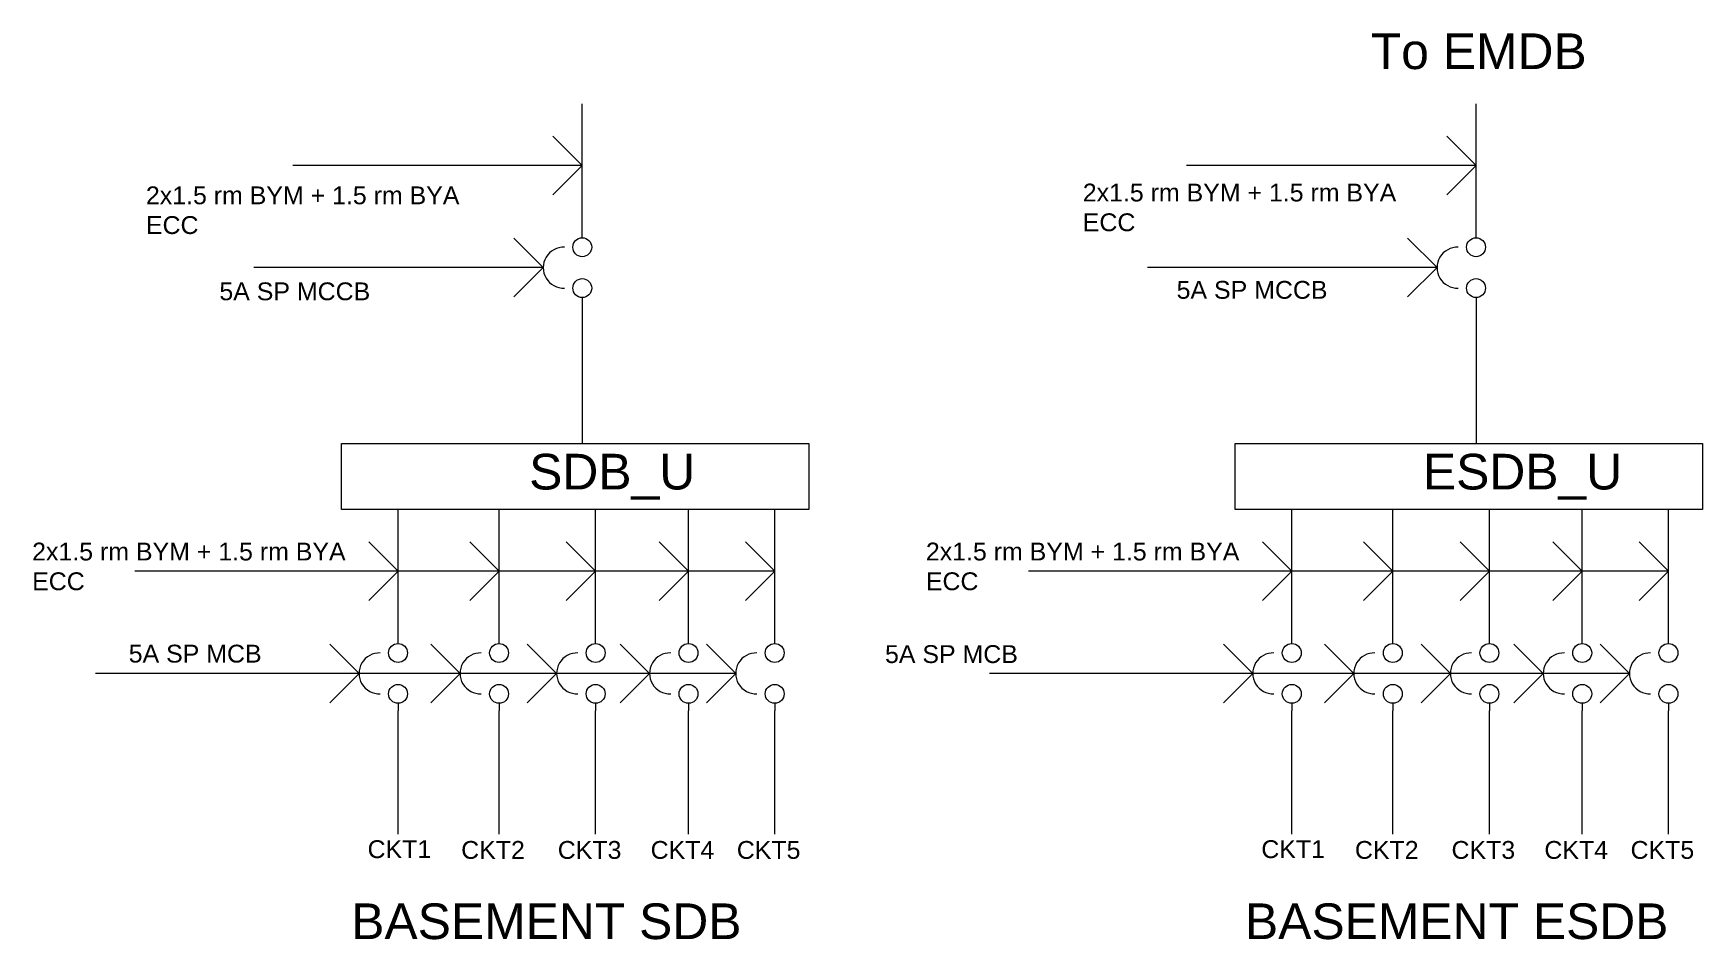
# Model space of a CAD drawing. Header units: inches. Extents: x 854 to 9021, y 140 to 10575.
# Drawn here: x 5937 to 7060, y 310 to 919 of the extents above; entities that cross this region are included whole.
import ezdxf

# ---------------------------------------------------------------- set-up
doc = ezdxf.new("R2010")
doc.units = ezdxf.units.IN
doc.header["$MEASUREMENT"] = 0
doc.layers.add('6.Circuits', color=255, linetype='Continuous', lineweight=15)
doc.styles.add('Text 1', font='arial.ttf', dxfattribs={"height": 6})

msp = doc.modelspace()

# ---------------------------------------------------------------- texts
at = {"layer": '6.Circuits', "attachment_point": 1, "style": 'Text 1'}
for s, width, heights, insert, char_height in [('To {\\fArial Baltic|b0|i0|c186|p34;EMDB}', 149.4041215, [40.21226], (6837.17711, 919.35852), 24), ('{\\fArial Baltic|b0|i0|c186|p34;2x1.5 rm BYM + 1.5 rm BYA} ECC', 234.9454297, [37.98024], (6012.8303, 816.4025), 12), ('{\\fArial Baltic|b0|i0|c186|p34;2x1.5 rm BYM + 1.5 rm BYA} ECC', 234.9454297, [37.98024], (6643.34768, 818.27564), 12), ('{\\fArial Baltic|b0|i0|c186|p34;5A SP M}C{\\fArial Baltic|b0|i0|c186|p34;CB}', 234.9454297, [37.98024], (6706.51091, 752.8128), 12), ('{\\fArial Baltic|b0|i0|c186|p34;5A SP M}C{\\fArial Baltic|b0|i0|c186|p34;CB}', 234.9454297, [37.98024], (6062.26426, 751.81809), 12), ('{\\fArial Baltic|b0|i0|c186|p34;SDB_}U', 14.5, [0], (6270.75, 636.5), 24), ('{\\fArial Baltic|b0|i0|c186|p34;ESDB}_U', 14.5, [0], (6872.25, 636.5), 24), ('{\\fArial Baltic|b0|i0|c186|p34;2x1.5 rm BYM + 1.5 rm BYA} ECC', 234.9454297, [37.98024], (5936.25, 576.75), 12), ('{\\fArial Baltic|b0|i0|c186|p34;2x1.5 rm BYM + 1.5 rm BYA} ECC', 234.9454297, [37.98024], (6537.75, 576.75), 12), ('5A SP MCB', 234.9454297, [37.98024], (6001.26467, 508.06022), 12), ('5A SP MCB', 234.9454297, [37.98024], (6510.25, 507.75), 12), ('{\\fArial Baltic|b0|i0|c186|p34;CKT1}', 14.5, [0], (6162, 376.5), 12), ('{\\fArial Baltic|b0|i0|c186|p34;CKT}2', 14.5, [0], (6225, 376), 12), ('{\\fArial Baltic|b0|i0|c186|p34;CKT}3', 14.5, [0], (6290, 376), 12), ('{\\fArial Baltic|b0|i0|c186|p34;CKT}4', 14.5, [0], (6352.5, 376), 12), ('{\\fArial Baltic|b0|i0|c186|p34;CKT}5', 14.5, [0], (6410.5, 376), 12), ('{\\fArial Baltic|b0|i0|c186|p34;CKT1}', 14.5, [0], (6763.5, 376.5), 12), ('{\\fArial Baltic|b0|i0|c186|p34;CKT}2', 14.5, [0], (6826.5, 376), 12), ('{\\fArial Baltic|b0|i0|c186|p34;CKT}3', 14.5, [0], (6891.5, 376), 12), ('{\\fArial Baltic|b0|i0|c186|p34;CKT}4', 14.5, [0], (6954, 376), 12), ('{\\fArial Baltic|b0|i0|c186|p34;CKT}5', 14.5, [0], (7012, 376), 12), ('{\\fArial Baltic|b0|i0|c186|p34;BASEMENT SDB}', 331.0446353, [56.99717], (6151, 334), 24), ('{\\fArial Baltic|b0|i0|c186|p34;BASEMENT }E{\\fArial Baltic|b0|i0|c186|p34;SDB}', 331.0446353, [56.99717], (6752.5, 334), 24)]:
    msp.add_mtext_dynamic_manual_height_columns(s, width=width, gutter_width=30, heights=heights, dxfattribs=dict(at, insert=insert, char_height=char_height))

# ---------------------------------------------------------------- linework, layer by layer
at = {"layer": '6.Circuits'}
for p, q in [((6306.5, 789), (6306.5, 872)), ((6908, 789), (6908, 872)), ((6306.5, 830.5), (6286.75476, 850.24524)), ((6908, 830.5), (6888.25476, 850.24524)), ((6306.5, 830.5), (6111.75953, 830.5)), ((6306.5, 830.5), (6286.75476, 810.75476)), ((6908, 830.5), (6713.25953, 830.5)), ((6908, 830.5), (6888.25476, 810.75476)), ((6306.5, 781.86396), (6306.5, 789)), ((6908, 781.86396), (6908, 789)), ((6280.24047, 761.75), (6260.49524, 781.49524)), ((6881.74047, 761.75), (6861.99524, 781.49524)), ((6280.24047, 761.75), (6085.5, 761.75)), ((6280.24047, 761.75), (6260.49524, 742.00476)), ((6881.74047, 761.75), (6687, 761.75)), ((6881.74047, 761.75), (6861.99524, 742.00476)), ((6306.5, 741.63604), (6306.5, 736.5)), ((6908, 741.63604), (6908, 736.5)), ((6306.5, 736.5), (6306.5, 643.5)), ((6908, 736.5), (6908, 643.5)), ((6182.5, 516), (6182.5, 599)), ((6250.5, 516), (6250.5, 599)), ((6315.5, 516), (6315.5, 599)), ((6378, 516), (6378, 599)), ((6436, 516), (6436, 599)), ((6784, 516), (6784, 599)), ((6852, 516), (6852, 599)), ((6917, 516), (6917, 599)), ((6979.5, 516), (6979.5, 599)), ((7037.5, 516), (7037.5, 599)), ((6182.5, 557.5), (6162.75476, 577.24524)), ((6250.5, 557.5), (6230.75476, 577.24524)), ((6315.5, 557.5), (6295.75476, 577.24524)), ((6378, 557.5), (6358.25476, 577.24524)), ((6436, 557.5), (6416.25476, 577.24524)), ((6784, 557.5), (6764.25476, 577.24524)), ((6852, 557.5), (6832.25476, 577.24524)), ((6917, 557.5), (6897.25476, 577.24524)), ((6979.5, 557.5), (6959.75476, 577.24524)), ((7037.5, 557.5), (7017.75476, 577.24524)), ((6182.5, 557.5), (6005.25953, 557.5)), ((6182.5, 557.5), (6162.75476, 537.75476)), ((6436, 557.5), (6182.5, 557.5)), ((6250.5, 557.5), (6230.75476, 537.75476)), ((6315.5, 557.5), (6295.75476, 537.75476)), ((6378, 557.5), (6358.25476, 537.75476)), ((6436, 557.5), (6416.25476, 537.75476)), ((6784, 557.5), (6606.75953, 557.5)), ((6784, 557.5), (6764.25476, 537.75476)), ((7037.5, 557.5), (6784, 557.5)), ((6852, 557.5), (6832.25476, 537.75476)), ((6917, 557.5), (6897.25476, 537.75476)), ((6979.5, 557.5), (6959.75476, 537.75476)), ((7037.5, 557.5), (7017.75476, 537.75476)), ((6156.24047, 488.75), (6136.49524, 508.49524)), ((6182.5, 508.86396), (6182.5, 516)), ((6224.24047, 488.75), (6204.49524, 508.49524)), ((6250.5, 508.86396), (6250.5, 516)), ((6289.24047, 488.75), (6269.49524, 508.49524)), ((6315.5, 508.86396), (6315.5, 516)), ((6351.74047, 488.75), (6331.99524, 508.49524)), ((6378, 508.86396), (6378, 516)), ((6409.74047, 488.75), (6389.99524, 508.49524)), ((6436, 508.86396), (6436, 516)), ((6757.74047, 488.75), (6737.99524, 508.49524)), ((6784, 508.86396), (6784, 516)), ((6825.74047, 488.75), (6805.99524, 508.49524)), ((6852, 508.86396), (6852, 516)), ((6890.74047, 488.75), (6870.99524, 508.49524)), ((6917, 508.86396), (6917, 516)), ((6953.24047, 488.75), (6933.49524, 508.49524)), ((6979.5, 508.86396), (6979.5, 516)), ((7011.24047, 488.75), (6991.49524, 508.49524)), ((7037.5, 508.86396), (7037.5, 516)), ((6156.24047, 488.75), (5979, 488.75)), ((6156.24047, 488.75), (6136.49524, 469.00476)), ((6409.74047, 488.75), (6156.24047, 488.75)), ((6224.24047, 488.75), (6204.49524, 469.00476)), ((6289.24047, 488.75), (6269.49524, 469.00476)), ((6351.74047, 488.75), (6331.99524, 469.00476)), ((6409.74047, 488.75), (6389.99524, 469.00476)), ((6757.74047, 488.75), (6580.5, 488.75)), ((6757.74047, 488.75), (6737.99524, 469.00476)), ((7011.24047, 488.75), (6757.74047, 488.75)), ((6825.74047, 488.75), (6805.99524, 469.00476)), ((6890.74047, 488.75), (6870.99524, 469.00476)), ((6953.24047, 488.75), (6933.49524, 469.00476)), ((7011.24047, 488.75), (6991.49524, 469.00476)), ((6182.5, 468.63604), (6182.5, 463.5)), ((6182.5, 380.5), (6182.5, 463.5)), ((6250.5, 468.63604), (6250.5, 463.5)), ((6250.5, 380.5), (6250.5, 463.5)), ((6315.5, 468.63604), (6315.5, 463.5)), ((6315.5, 380.5), (6315.5, 463.5)), ((6378, 468.63604), (6378, 463.5)), ((6378, 380.5), (6378, 463.5)), ((6436, 468.63604), (6436, 463.5)), ((6436, 380.5), (6436, 463.5)), ((6784, 468.63604), (6784, 463.5)), ((6784, 380.5), (6784, 463.5)), ((6852, 468.63604), (6852, 463.5)), ((6852, 380.5), (6852, 463.5)), ((6917, 468.63604), (6917, 463.5)), ((6917, 380.5), (6917, 463.5)), ((6979.5, 468.63604), (6979.5, 463.5)), ((6979.5, 380.5), (6979.5, 463.5)), ((7037.5, 468.63604), (7037.5, 463.5)), ((7037.5, 380.5), (7037.5, 463.5))]:
    msp.add_line(p, q, dxfattribs=at)
for points in [[(6144.5, 643.5), (6459, 643.5), (6459, 599), (6144.5, 599)], [(6746, 643.5), (7060.5, 643.5), (7060.5, 599), (6746, 599)]]:
    msp.add_lwpolyline(points, close=True, dxfattribs=at)
for centre in [(6306.5, 775.5), (6908, 775.5), (6306.5, 748), (6908, 748), (6182.5, 502.5), (6250.5, 502.5), (6315.5, 502.5), (6378, 502.5), (6436, 502.5), (6784, 502.5), (6852, 502.5), (6917, 502.5), (6979.5, 502.5), (7037.5, 502.5), (6182.5, 475), (6250.5, 475), (6315.5, 475), (6378, 475), (6436, 475), (6784, 475), (6852, 475), (6917, 475), (6979.5, 475), (7037.5, 475)]:
    msp.add_circle(centre, 6.36396, dxfattribs=at)
for centre in [(6294, 761.75), (6895.5, 761.75), (6170, 488.75), (6238, 488.75), (6303, 488.75), (6365.5, 488.75), (6423.5, 488.75), (6771.5, 488.75), (6839.5, 488.75), (6904.5, 488.75), (6967, 488.75), (7025, 488.75)]:
    msp.add_arc(centre, 13.75953, 87.86789506, 272.13210494, dxfattribs=at)

msp.set_redraw_order([(e.dxf.handle, doc.entitydb.next_handle()) for e in msp.query("TEXT MTEXT ATTDEF DIMENSION ARC_DIMENSION")])  # texts and dimensions are drawn at this point

doc.saveas('drawing.dxf')
